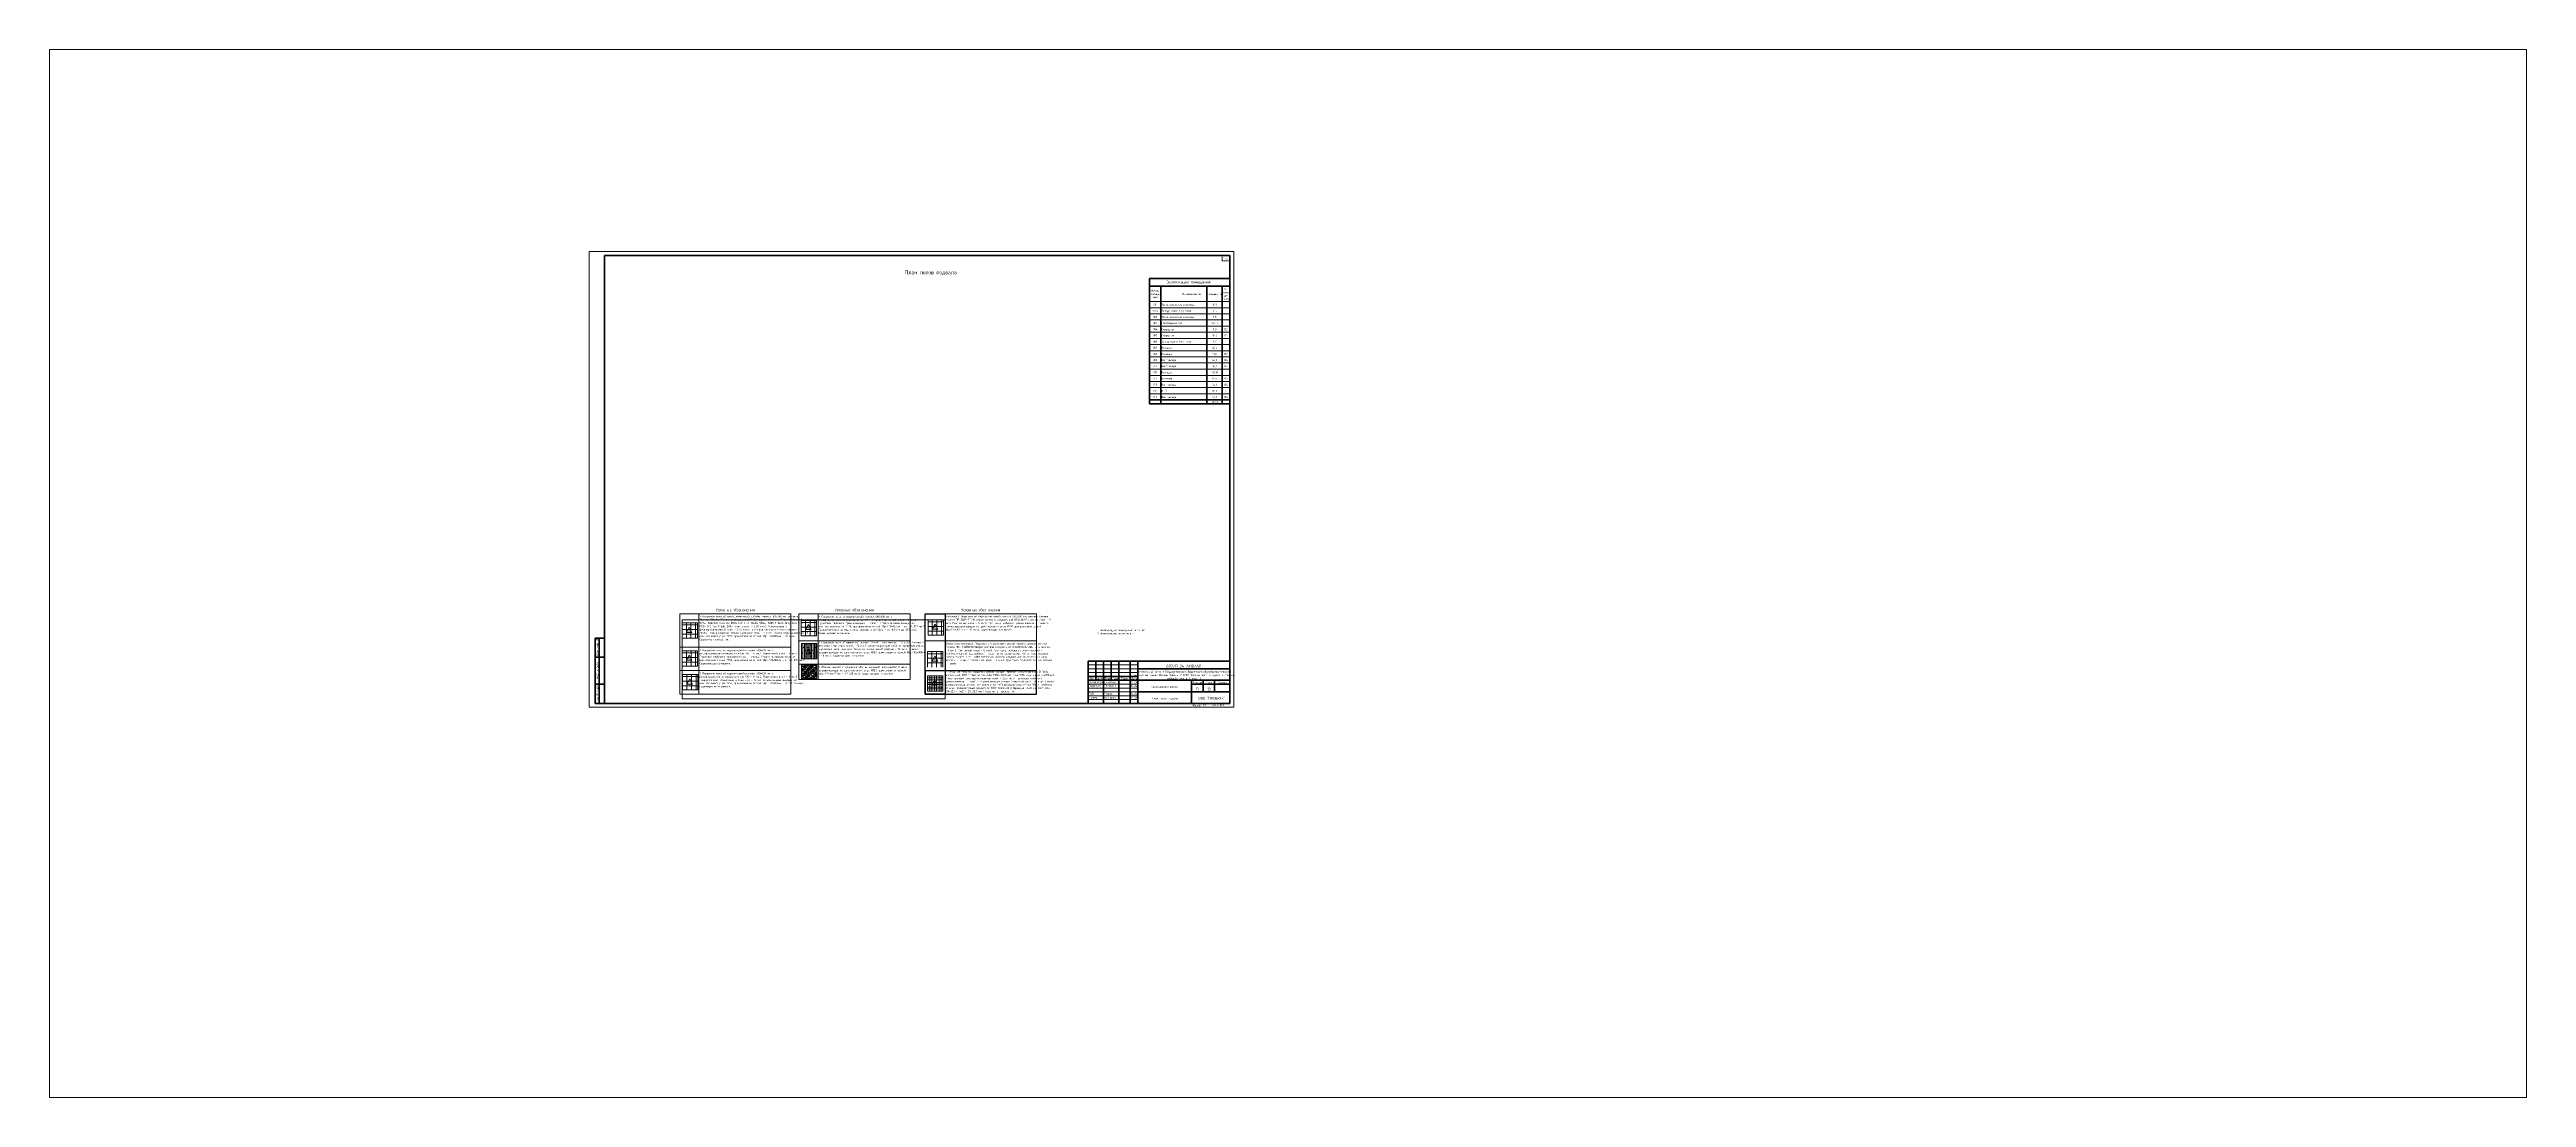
# Paper-space layout 'Layout1' of a CAD drawing. Header units: millimetres. Extents: x -1545 to 1686, y -509 to 857.
# The model-space entities are those that its viewports show. They can reach past a viewport. Long polylines and large blocks are cut down to what shows.
import ezdxf

# ---------------------------------------------------------------- set-up
doc = ezdxf.new("R2010")
doc.units = ezdxf.units.MM
doc.linetypes.add('ADSK_Штриховая_ш2 п1', pattern=[3, 2, -1])
for name, color, linetype, lineweight in [('Аннотация', 7, 'Continuous', 9), ('Графика', 7, 'Continuous', 20), ('Заголовки', 7, 'Continuous', 20), ('Основная надпись', 7, 'Continuous', 30), ('Узлы', 7, 'Continuous', 18), ('ШТРИХОВКА', 252, 'Continuous', 15)]:
    doc.layers.add(name, color=color, linetype=linetype, lineweight=lineweight)
doc.layers.add('Видовой экран НП', color=7, linetype='Continuous', plot=False)
doc.layers.add('Линии', color=7, linetype='Continuous', lineweight=9, true_color=0x00a600)
doc.styles.add('GOST Common_10', font='GOST_Common.ttf', dxfattribs={"width": 0.9, "height": 3.5})
doc.styles.add('GOST Common_11', font='GOST_Common.ttf', dxfattribs={"width": 0.9, "height": 2.5})
doc.styles.add('GOST Common_4', font='GOST_Common.ttf', dxfattribs={"width": 0.9, "height": 2.5})
doc.styles.add('GOST Common_5', font='GOST_Common.ttf', dxfattribs={"width": 0.9, "height": 3.5})
doc.styles.add('GOST Common_6', font='GOST_Common.ttf', dxfattribs={"width": 0.9, "height": 5})
doc.styles.add('GOST Common_7', font='GOST_Common.ttf', dxfattribs={"width": 0.9, "height": 3.5})
doc.styles.add('GOST Common_8', font='GOST_Common.ttf', dxfattribs={"width": 0.9, "height": 2.5})

# ---------------------------------------------------------------- blocks, each defined once
blk = doc.blocks.new('ADSK_ОсновнаяНадпись_АК и Партнеры - Форма 3-3901144-План полов подвала')
at = {"layer": 'Основная надпись', "lineweight": 20}
for p, q in [((-1033, 445.5), (-1033, -148.5)), ((-1033, 445.5), (-192, 445.5)), ((-192, 445.5), (-192, -148.5)), ((-317, -93.5), (-382, -93.5)), ((-317, -98.5), (-382, -98.5)), ((-317, -103.5), (-382, -103.5)), ((-317, -118.5), (-382, -118.5)), ((-317, -123.5), (-382, -123.5)), ((-317, -128.5), (-382, -128.5)), ((-192, -148.5), (-1033, -148.5)), ((-317, -133.5), (-382, -133.5)), ((-317, -138.5), (-382, -138.5))]:
    blk.add_line(p, q, dxfattribs=at)
at = {"layer": 'Основная надпись', "lineweight": 50}
for p, q in [((-1013, 440.5), (-1013, -143.5)), ((-197, 440.5), (-1013, 440.5)), ((-197, -143.5), (-197, 440.5)), ((-1025, -58.5), (-1013, -58.5)), ((-1025, -58.5), (-1025, -143.5)), ((-1020, -58.5), (-1020, -143.5)), ((-1025, -83.5), (-1013, -83.5)), ((-382, -88.5), (-382, -143.5)), ((-197, -88.5), (-382, -88.5)), ((-372, -88.5), (-372, -113.5)), ((-362, -88.5), (-362, -143.5)), ((-352, -88.5), (-352, -113.5)), ((-342, -88.5), (-342, -143.5)), ((-327, -88.5), (-327, -143.5)), ((-317, -88.5), (-317, -143.5)), ((-1025, -118.5), (-1013, -118.5)), ((-317, -108.5), (-382, -108.5)), ((-197, -113.5), (-382, -113.5)), ((-197, -98.5), (-317, -98.5)), ((-197, -128.5), (-317, -128.5)), ((-247, -113.5), (-247, -143.5)), ((-197, -118.5), (-247, -118.5)), ((-232, -113.5), (-232, -128.5)), ((-217, -113.5), (-217, -128.5)), ((-1025, -143.5), (-1013, -143.5)), ((-1013, -143.5), (-197, -143.5))]:
    blk.add_line(p, q, dxfattribs=at)
at = {"layer": 'Основная надпись', "linetype": 'ADSK_Штриховая_ш2 п1', "lineweight": 20}
for p, q in [((-207, 433.5), (-207, 440.5)), ((-197, 433.5), (-207, 433.5))]:
    blk.add_line(p, q, dxfattribs=at)
at = {"layer": 'Основная надпись', "lineweight": 9, "char_height": 2.5, "attachment_point": 2, "rotation": 90, "line_spacing_factor": 1.022766, "style": 'GOST Common_4'}
for s, insert, width in [('\\pxqc,t2.52,5.04,7.56,10.08,12.6,15.12,17.64,20.16,22.68,25.2,27.72,30.24,32.76,35.28,37.8,40.32,42.84,45.36,47.88,50.4,52.92,55.44,57.96,60.48,63,65.52,68.04,70.56,73.08,75.6,78.12,80.64;{Взам. инв. №}', (-1023.6, -70.3), 20.835), ('\\pxqc,t2.52,5.04,7.56,10.08,12.6,15.12,17.64,20.16,22.68,25.2,27.72,30.24,32.76,35.28,37.8,40.32,42.84,45.36,47.88,50.4,52.92,55.44,57.96,60.48,63,65.52,68.04,70.56,73.08,75.6,78.12,80.64;{Подп. и дата}', (-1023.6, -101), 32.445), ('\\pxqc,t2.52,5.04,7.56,10.08,12.6,15.12,17.64,20.16,22.68,25.2,27.72,30.24,32.76,35.28,37.8,40.32,42.84,45.36,47.88,50.4,52.92,55.44,57.96,60.48,63,65.52,68.04,70.56,73.08,75.6,78.12,80.64;{Инв. № подл.}', (-1023.6, -130.7), 22.86)]:
    blk.add_mtext(s, dxfattribs=dict(at, insert=insert, width=width))
at = {"layer": 'Основная надпись', "lineweight": 9, "char_height": 2.5, "line_spacing_factor": 1.022766, "style": 'GOST Common_4'}
for s, insert, width, attachment_point in [('\\pxqc,t2.52,5.04,7.56,10.08,12.6,15.12,17.64,20.16,22.68,25.2,27.72,30.24,32.76,35.28,37.8,40.32,42.84,45.36,47.88,50.4,52.92,55.44,57.96,60.48,63,65.52,68.04,70.56,73.08,75.6,78.12,80.64;{Изм.}', (-377, -109.7), 10.656, 2), ('\\pxqc,t2.52,5.04,7.56,10.08,12.6,15.12,17.64,20.16,22.68,25.2,27.72,30.24,32.76,35.28,37.8,40.32,42.84,45.36,47.88,50.4,52.92,55.44,57.96,60.48,63,65.52,68.04,70.56,73.08,75.6,78.12,80.64;{Кол.уч.}', (-367, -109.7), 9.999, 2), ('\\pxqc,t2.52,5.04,7.56,10.08,12.6,15.12,17.64,20.16,22.68,25.2,27.72,30.24,32.76,35.28,37.8,40.32,42.84,45.36,47.88,50.4,52.92,55.44,57.96,60.48,63,65.52,68.04,70.56,73.08,75.6,78.12,80.64;{Лист}', (-357, -109.7), 10.062, 2), ('\\pxqc,t2.52,5.04,7.56,10.08,12.6,15.12,17.64,20.16,22.68,25.2,27.72,30.24,32.76,35.28,37.8,40.32,42.84,45.36,47.88,50.4,52.92,55.44,57.96,60.48,63,65.52,68.04,70.56,73.08,75.6,78.12,80.64;{№док.}', (-347, -109.7), 10.062, 2), ('\\pxqc,t2.52,5.04,7.56,10.08,12.6,15.12,17.64,20.16,22.68,25.2,27.72,30.24,32.76,35.28,37.8,40.32,42.84,45.36,47.88,50.4,52.92,55.44,57.96,60.48,63,65.52,68.04,70.56,73.08,75.6,78.12,80.64;{Подп.}', (-334.4, -109.7), 15.237, 2), ('\\pxqc,t2.52,5.04,7.56,10.08,12.6,15.12,17.64,20.16,22.68,25.2,27.72,30.24,32.76,35.28,37.8,40.32,42.84,45.36,47.88,50.4,52.92,55.44,57.96,60.48,63,65.52,68.04,70.56,73.08,75.6,78.12,80.64;{Дата}', (-322, -109.7), 9.945, 2), ('\\pxqc,t2.52,5.04,7.56,10.08,12.6,15.12,17.64,20.16,22.68,25.2,27.72,30.24,32.76,35.28,37.8,40.32,42.84,45.36,47.88,50.4,52.92,55.44,57.96,60.48,63,65.52,68.04,70.56,73.08,75.6,78.12,80.64;{Стадия}', (-239.5, -115), 15.417, 2), ('\\pxqc,t2.52,5.04,7.56,10.08,12.6,15.12,17.64,20.16,22.68,25.2,27.72,30.24,32.76,35.28,37.8,40.32,42.84,45.36,47.88,50.4,52.92,55.44,57.96,60.48,63,65.52,68.04,70.56,73.08,75.6,78.12,80.64;{Лист}', (-224.5, -115), 15.597, 2), ('\\pxqc,t2.52,5.04,7.56,10.08,12.6,15.12,17.64,20.16,22.68,25.2,27.72,30.24,32.76,35.28,37.8,40.32,42.84,45.36,47.88,50.4,52.92,55.44,57.96,60.48,63,65.52,68.04,70.56,73.08,75.6,78.12,80.64;{Листов}', (-207.2, -115), 19.71, 2), ('\\pxt4.572,9.144,13.716,18.288,22.86,27.432,32.004,36.576,41.148,45.72,50.292,54.864,59.436,64.008,68.58,73.152,77.724,82.296,86.868,91.44,96.012,100.584,105.156,109.728,114.3,118.872,123.444,128.016,132.588,137.16,141.732,146.304;{Формат А1}', (-246.2, -144.7), 15.066, 1), ('\\pxt4.572,9.144,13.716,18.288,22.86,27.432,32.004,36.576,41.148,45.72,50.292,54.864,59.436,64.008,68.58,73.152,77.724,82.296,86.868,91.44,96.012,100.584,105.156,109.728,114.3,118.872,123.444,128.016,132.588,137.16,141.732,146.304;{594 х 841}', (-220.8, -144.5), 12.744, 1)]:
    blk.add_mtext(s, dxfattribs=dict(at, insert=insert, width=width, attachment_point=attachment_point))
blk = doc.blocks.new('1')
at = {"layer": 'Линии', "color": 7, "lineweight": 50}
for p, q in [((-130, 573.1), (-130, 563.1)), ((-25, 573.1), (-130, 573.1)), ((-130, 563.1), (-130, 409.8)), ((-130, 563.1), (-25, 563.1)), ((-115, 563.1), (-115, 543.1)), ((-55, 563.1), (-55, 543.1)), ((-35, 563.1), (-35, 543.1)), ((-25, 563.1), (-25, 573.1)), ((-25, 563.1), (-25, 409.8)), ((-25, 563.1), (-25, 543.1)), ((-115, 543.1), (-115, 535)), ((-115, 535), (-115, 527)), ((-115, 527), (-115, 519)), ((-115, 519), (-115, 511)), ((-55, 543.1), (-55, 535)), ((-55, 535), (-55, 527)), ((-55, 527), (-55, 519)), ((-55, 519), (-55, 511)), ((-35, 543.1), (-35, 535)), ((-35, 535), (-35, 527)), ((-35, 527), (-35, 519)), ((-35, 519), (-35, 511)), ((-25, 543.1), (-25, 535)), ((-25, 535), (-25, 527)), ((-25, 527), (-25, 519)), ((-25, 519), (-25, 511)), ((-115, 511), (-115, 503)), ((-115, 503), (-115, 494.9)), ((-115, 494.9), (-115, 486.9)), ((-115, 486.9), (-115, 478.9)), ((-55, 511), (-55, 503)), ((-55, 503), (-55, 494.9)), ((-55, 494.9), (-55, 486.9)), ((-55, 486.9), (-55, 478.9)), ((-35, 511), (-35, 503)), ((-35, 503), (-35, 494.9)), ((-35, 494.9), (-35, 486.9)), ((-35, 486.9), (-35, 478.9)), ((-25, 511), (-25, 503)), ((-25, 503), (-25, 494.9)), ((-25, 494.9), (-25, 486.9)), ((-25, 486.9), (-25, 478.9)), ((-115, 478.9), (-115, 470.9)), ((-115, 470.9), (-115, 462.9)), ((-115, 462.9), (-115, 454.9)), ((-115, 454.9), (-115, 446.8)), ((-55, 478.9), (-55, 470.9)), ((-55, 470.9), (-55, 462.9)), ((-55, 462.9), (-55, 454.9)), ((-55, 454.9), (-55, 446.8)), ((-35, 478.9), (-35, 470.9)), ((-35, 470.9), (-35, 462.9)), ((-35, 462.9), (-35, 454.9)), ((-35, 454.9), (-35, 446.8)), ((-25, 478.9), (-25, 470.9)), ((-25, 470.9), (-25, 462.9)), ((-25, 462.9), (-25, 454.9)), ((-25, 454.9), (-25, 446.8)), ((-115, 446.8), (-115, 438.8)), ((-115, 438.8), (-115, 430.8)), ((-115, 430.8), (-115, 422.8)), ((-115, 422.8), (-115, 414.8)), ((-55, 446.8), (-55, 438.8)), ((-55, 438.8), (-55, 430.8)), ((-55, 430.8), (-55, 422.8)), ((-55, 422.8), (-55, 414.8)), ((-35, 446.8), (-35, 438.8)), ((-35, 438.8), (-35, 430.8)), ((-35, 430.8), (-35, 422.8)), ((-35, 422.8), (-35, 414.8)), ((-25, 446.8), (-25, 438.8)), ((-25, 438.8), (-25, 430.8)), ((-25, 430.8), (-25, 422.8)), ((-25, 422.8), (-25, 414.8)), ((-115, 414.8), (-130, 414.8)), ((-25, 409.8), (-130, 409.8)), ((-35, 414.8), (-115, 414.8)), ((-115, 414.8), (-115, 409.8)), ((-35, 414.8), (-55, 414.8)), ((-55, 414.8), (-55, 409.8)), ((-25, 414.8), (-35, 414.8)), ((-35, 414.8), (-35, 409.8)), ((-25, 414.8), (-25, 409.8))]:
    blk.add_line(p, q, dxfattribs=at)
at = {"layer": 'Линии', "color": 7, "lineweight": 20}
for p, q in [((-115, 543.1), (-130, 543.1)), ((-115, 535), (-130, 535)), ((-115, 527), (-130, 527)), ((-115, 519), (-130, 519)), ((-35, 543.1), (-115, 543.1)), ((-35, 535), (-115, 535)), ((-35, 527), (-115, 527)), ((-35, 519), (-115, 519)), ((-35, 543.1), (-55, 543.1)), ((-35, 535), (-55, 535)), ((-35, 527), (-55, 527)), ((-35, 519), (-55, 519)), ((-25, 543.1), (-35, 543.1)), ((-25, 535), (-35, 535)), ((-25, 527), (-35, 527)), ((-25, 519), (-35, 519)), ((-115, 511), (-130, 511)), ((-115, 503), (-130, 503)), ((-115, 494.9), (-130, 494.9)), ((-115, 486.9), (-130, 486.9)), ((-35, 511), (-115, 511)), ((-35, 503), (-115, 503)), ((-35, 494.9), (-115, 494.9)), ((-35, 486.9), (-115, 486.9)), ((-35, 511), (-55, 511)), ((-35, 503), (-55, 503)), ((-35, 494.9), (-55, 494.9)), ((-35, 486.9), (-55, 486.9)), ((-25, 511), (-35, 511)), ((-25, 503), (-35, 503)), ((-25, 494.9), (-35, 494.9)), ((-25, 486.9), (-35, 486.9)), ((-115, 478.9), (-130, 478.9)), ((-115, 470.9), (-130, 470.9)), ((-115, 462.9), (-130, 462.9)), ((-115, 454.9), (-130, 454.9)), ((-35, 478.9), (-115, 478.9)), ((-35, 470.9), (-115, 470.9)), ((-35, 462.9), (-115, 462.9)), ((-35, 454.9), (-115, 454.9)), ((-35, 478.9), (-55, 478.9)), ((-35, 470.9), (-55, 470.9)), ((-35, 462.9), (-55, 462.9)), ((-35, 454.9), (-55, 454.9)), ((-25, 478.9), (-35, 478.9)), ((-25, 470.9), (-35, 470.9)), ((-25, 462.9), (-35, 462.9)), ((-25, 454.9), (-35, 454.9)), ((-115, 446.8), (-130, 446.8)), ((-115, 438.8), (-130, 438.8)), ((-115, 430.8), (-130, 430.8)), ((-115, 422.8), (-130, 422.8)), ((-35, 446.8), (-115, 446.8)), ((-35, 438.8), (-115, 438.8)), ((-35, 430.8), (-115, 430.8)), ((-35, 422.8), (-115, 422.8)), ((-35, 446.8), (-55, 446.8)), ((-35, 438.8), (-55, 438.8)), ((-35, 430.8), (-55, 430.8)), ((-35, 422.8), (-55, 422.8)), ((-25, 446.8), (-35, 446.8)), ((-25, 438.8), (-35, 438.8)), ((-25, 430.8), (-35, 430.8)), ((-25, 422.8), (-35, 422.8))]:
    blk.add_line(p, q, dxfattribs=at)
at = {"layer": 'Графика', "line_spacing_factor": 1.022761}
for s, insert, char_height, width, attachment_point, style in [('Номер\\Pпомеще-\\Pния', (-122.5, 558.5), 2.5, 14.18, 2, 'GOST Common_11'), ('Экспликация помещений', (-79, 570.2), 3.5, 56.004, 2, 'GOST Common_10'), ('Наименование', (-75, 554.2), 2.5, 23.533, 2, 'GOST Common_11'), ('Площадь, м\\fGOST Common|b0|i0|c238|p34|;\\W.9;²', (-45, 554.2), 2.5, 20.094, 2, 'GOST Common_11'), ('Кат.\\Pпоме-\\Pще-\\Pния', (-30, 560.6), 2.5, 9.242, 2, 'GOST Common_11'), ('001а', (-122.5, 532.2), 2.5, 7.241, 2, 'GOST Common_11'), ('002', (-122.5, 524.1), 2.5, 5.612, 2, 'GOST Common_11'), ('001', (-122.5, 540.2), 2.5, 5.099, 2, 'GOST Common_11'), ('Технологическая лестница', (-114.3, 540.2), 2.5, 45.105, 1, 'GOST Common_11'), ('Тамбур-шлюз 1-го типа', (-114.3, 532.2), 2.5, 39.373, 1, 'GOST Common_11'), ('Технологическая лестница', (-114.3, 524.1), 2.5, 45.105, 1, 'GOST Common_11'), ('10,1', (-45, 540.2), 2.5, 5.521, 2, 'GOST Common_11'), ('4,6', (-45, 532.2), 2.5, 4.948, 2, 'GOST Common_11'), ('7,3', (-45, 524.1), 2.5, 4.676, 2, 'GOST Common_11'), ('003', (-122.5, 516.1), 2.5, 5.612, 2, 'GOST Common_11'), ('004', (-122.5, 508.1), 2.5, 5.883, 2, 'GOST Common_11'), ('005', (-122.5, 500.1), 2.5, 5.612, 2, 'GOST Common_11'), ('006', (-122.5, 492.1), 2.5, 5.612, 2, 'GOST Common_11'), ('Тамбур-шлюз 1-го типа', (-114.3, 492.1), 2.5, 39.373, 1, 'GOST Common_11'), ('Спортивный зал', (-114.3, 516.1), 2.5, 26.218, 1, 'GOST Common_11'), ('Снарядная', (-114.3, 508.1), 2.5, 17.378, 1, 'GOST Common_11'), ('Снарядная', (-114.3, 500.1), 2.5, 17.378, 1, 'GOST Common_11'), ('262,7', (-45, 516.1), 2.5, 8.418, 2, 'GOST Common_11'), ('28,6', (-45, 500.1), 2.5, 6.547, 2, 'GOST Common_11'), ('9,8', (-45, 508.1), 2.5, 4.676, 2, 'GOST Common_11'), ('8,7', (-45, 492.1), 2.5, 4.676, 2, 'GOST Common_11'), ('В3', (-30, 508.1), 2.5, 4.013, 2, 'GOST Common_11'), ('В3', (-30, 500.1), 2.5, 4.013, 2, 'GOST Common_11'), ('007', (-122.5, 484.1), 2.5, 5.612, 2, 'GOST Common_11'), ('008', (-122.5, 476), 2.5, 5.612, 2, 'GOST Common_11'), ('009', (-122.5, 468), 2.5, 5.612, 2, 'GOST Common_11'), ('010', (-122.5, 460), 2.5, 5.099, 2, 'GOST Common_11'), ('Коридор', (-114.3, 484.1), 2.5, 13.366, 1, 'GOST Common_11'), ('Кладовая', (-114.3, 476), 2.5, 15.779, 1, 'GOST Common_11'), ('Венткамера', (-114.3, 468), 2.5, 20.335, 1, 'GOST Common_11'), ('Венткамера', (-114.3, 460), 2.5, 20.335, 1, 'GOST Common_11'), ('40,4', (-45, 484.1), 2.5, 7.09, 2, 'GOST Common_11'), ('44,2', (-45, 468), 2.5, 7.09, 2, 'GOST Common_11'), ('36,2', (-45, 460), 2.5, 6.547, 2, 'GOST Common_11'), ('18,0', (-45, 476), 2.5, 6.034, 2, 'GOST Common_11'), ('В4', (-30, 468), 2.5, 4.284, 2, 'GOST Common_11'), ('В4', (-30, 460), 2.5, 4.284, 2, 'GOST Common_11'), ('В3', (-30, 476), 2.5, 4.013, 2, 'GOST Common_11'), ('012', (-122.5, 444), 2.5, 5.099, 2, 'GOST Common_11'), ('013', (-122.5, 435.9), 2.5, 5.099, 2, 'GOST Common_11'), ('014', (-122.5, 427.9), 2.5, 5.37, 2, 'GOST Common_11'), ('011', (-122.5, 452), 2.5, 4.586, 2, 'GOST Common_11'), ('Коридор', (-114.3, 452), 2.5, 13.366, 1, 'GOST Common_11'), ('Насосная', (-114.3, 444), 2.5, 15.297, 1, 'GOST Common_11'), ('Венткамера', (-114.3, 435.9), 2.5, 20.335, 1, 'GOST Common_11'), ('ИТП', (-114.3, 427.9), 2.5, 6.426, 1, 'GOST Common_11'), ('102,8', (-45, 452), 2.5, 7.905, 2, 'GOST Common_11'), ('80,8', (-45, 427.9), 2.5, 6.547, 2, 'GOST Common_11'), ('16,4', (-45, 444), 2.5, 6.306, 2, 'GOST Common_11'), ('24,1', (-45, 435.9), 2.5, 6.306, 2, 'GOST Common_11'), ('В4', (-30, 444), 2.5, 4.284, 2, 'GOST Common_11'), ('В4', (-30, 435.9), 2.5, 4.284, 2, 'GOST Common_11'), ('\\fGOST Common|b0|i0|c204|p34|;\\W.9;Д', (-30, 427.9), 2.5, 2.414, 2, 'GOST Common_11'), ('015', (-122.5, 419.9), 2.5, 5.099, 2, 'GOST Common_11'), ('Венткамера', (-114.3, 419.9), 2.5, 20.335, 1, 'GOST Common_11'), ('737,8', (-45, 413.4), 2.5, 8.418, 2, 'GOST Common_11'), ('43,1', (-45, 419.9), 2.5, 6.306, 2, 'GOST Common_11'), ('В4', (-30, 419.9), 2.5, 4.284, 2, 'GOST Common_11')]:
    blk.add_mtext(s, dxfattribs=dict(at, insert=insert, char_height=char_height, width=width, attachment_point=attachment_point, style=style))

msp = doc.modelspace()

# ---------------------------------------------------------------- hatches: boundary and pattern name
at = {"layer": 'Узлы', "lineweight": 9, "true_color": 0x808080}
h = msp.add_hatch(dxfattribs=at)
h.set_pattern_fill('FP_63', color=8, style=0, pattern_type=2)
h.set_pattern_definition([(0, (92381, -669.8), (0, 600), []), (90, (92381, -669.8), (-600, 4e-14), [])])
h.paths.add_polyline_path([(96225.619, 2398.588), (96225.619, 4398.588), (94225.619, 4398.588), (94225.619, 2398.588)])
at = {"layer": 'Узлы', "lineweight": 9, "true_color": 0xc0c0c0}
h = msp.add_hatch(dxfattribs=at)
h.set_pattern_fill('FP_61', color=9, style=0, pattern_type=2)
h.set_pattern_definition([(0, (75849.2, -752.76), (0, 600), []), (90, (75849.2, -752.76), (-600, 4e-14), [])])
h.paths.add_polyline_path([(79693.797, 2315.646), (79693.797, 4315.646), (77693.797, 4315.646), (77693.797, 2315.646)])
h = msp.add_hatch(dxfattribs=at)
h.set_pattern_fill('FP_59', color=9, style=0, pattern_type=2)
h.set_pattern_definition([(0, (60304.86, -1082.56), (0, 600), []), (90, (60304.86, -1082.56), (-600, 4e-14), [])])
h.paths.add_polyline_path([(64149.485, 1985.846), (64149.485, 3985.846), (62149.485, 3985.846), (62149.485, 1985.846)])
h = msp.add_hatch(dxfattribs=at)
h.set_pattern_fill('FP_62', color=9, style=0, pattern_type=2)
h.set_pattern_definition([(90, (83738.4, -2601.44), (-188, 1e-14), []), (180, (83738.4, -2601.44), (-376, -376), [188, -1316]), (180, (83550.4, -1849.44), (-376, -376), [188, -1316])])
h.paths.add_polyline_path([(77722.404, -704.354), (79722.404, -704.354), (79722.404, 1295.646), (77722.404, 1295.646)])
h = msp.add_hatch(dxfattribs=at)
h.set_pattern_fill('FP_65', color=9, style=0, pattern_type=2)
h.set_pattern_definition([(0, (60313.8, -4720.4), (0, 600), []), (90, (60313.8, -4720.4), (-600, 4e-14), [])])
h.paths.add_polyline_path([(62158.399, -1652.01), (64158.399, -1652.01), (64158.399, 347.99), (62158.399, 347.99)])
at = {"layer": 'Узлы', "lineweight": 9, "true_color": 0x808080}
h = msp.add_hatch(dxfattribs=at)
h.set_pattern_fill('FP_64', color=8, style=0, pattern_type=2)
h.set_pattern_definition([(0, (92321.86, -4830.7), (0, 600), []), (90, (92321.86, -4830.7), (-600, 4e-14), [])])
h.paths.add_polyline_path([(94225.619, -1762.276), (96166.485, -1762.276), (96166.485, 237.724), (94166.485, 237.724), (94166.485, -1762.276)])
at = {"layer": 'Узлы', "lineweight": 9, "true_color": 0xc0c0c0}
h = msp.add_hatch(dxfattribs=at)
h.set_pattern_fill('FP_57', color=9, style=0, pattern_type=2)
h.set_pattern_definition([(135, (62703.5, 0), (-224.5064, -224.5064), []), (135, (62928, 0), (-224.5064, -224.5064), [396.875, -79.375, 3.353, -76.022])])
h.paths.add_polyline_path([(77712.706, -3272.605), (79712.706, -3272.605), (79712.706, -1463.221), (77712.706, -1463.221)])
h = msp.add_hatch(dxfattribs=at)
h.set_pattern_fill('FP_60', color=9, style=0, pattern_type=2)
h.set_pattern_definition([(0, (60375.33, -7818.3), (0, 600), []), (90, (60375.33, -7818.3), (-600, 4e-14), [])])
h.paths.add_polyline_path([(62219.96, -4749.866), (64219.96, -4749.866), (64219.96, -2749.866), (62219.96, -2749.866)])
h = msp.add_hatch(dxfattribs=at)
h.set_pattern_fill('FP_94', color=9, style=0, pattern_type=2)
h.set_pattern_definition([(270, (90882.44, -2215.4), (600, 4e-14), []), (0, (90882.44, -2215.4), (0, 600), [])])
h.paths.add_polyline_path([(96166.485, -4907.59), (96166.485, -2907.59), (94166.485, -2907.59), (94166.485, -4907.59)])
at = {"layer": 'Узлы', "lineweight": 9, "true_color": 0x808080}
h = msp.add_hatch(dxfattribs=at)
h.set_pattern_fill('FP_59', color=8, style=0, pattern_type=2)
h.set_pattern_definition([(0, (92323.5, -7976), (0, 600), []), (90, (92323.5, -7976), (-600, 4e-14), [])])
h.paths.add_polyline_path([(96168.132, -4907.59), (96168.132, -2907.59), (94168.132, -2907.59), (94168.132, -4907.59)])

# ---------------------------------------------------------------- linework, layer by layer
at = {"layer": 'Линии', "color": 7}
for p, q in [((96225.619, 4398.588), (94225.619, 4398.588)), ((94225.619, 4398.588), (94225.619, 2398.588)), ((96225.619, 2398.588), (96225.619, 4398.588)), ((79693.797, 4315.646), (77693.797, 4315.646)), ((77693.797, 4315.646), (77693.797, 2315.646)), ((79693.797, 2315.646), (79693.797, 4315.646)), ((64149.485, 3985.846), (62149.485, 3985.846)), ((62149.485, 3985.846), (62149.485, 1985.846)), ((64149.485, 1985.846), (64149.485, 3985.846)), ((94225.619, 2398.588), (96225.619, 2398.588)), ((77693.797, 2315.646), (79693.797, 2315.646)), ((62149.485, 1985.846), (64149.485, 1985.846)), ((79722.404, 1295.646), (77722.404, 1295.646)), ((77722.404, 1295.646), (77722.404, -704.354)), ((79722.404, -704.354), (79722.404, 1295.646)), ((64158.399, 347.99), (62158.399, 347.99)), ((62158.399, 347.99), (62158.399, -1652.01)), ((64158.399, -1652.01), (64158.399, 347.99)), ((96166.485, 237.724), (94166.485, 237.724)), ((94166.485, 237.724), (94166.485, -1762.276)), ((96166.485, -1762.276), (96166.485, 237.724)), ((77722.404, -704.354), (79722.404, -704.354)), ((79712.706, -1463.221), (77712.706, -1463.221)), ((77712.706, -1463.221), (77712.706, -3272.605)), ((79712.706, -3272.605), (79712.706, -1463.221)), ((62158.399, -1652.01), (64158.399, -1652.01)), ((64219.96, -2749.866), (62219.96, -2749.866)), ((62219.96, -2749.866), (62219.96, -4749.866)), ((64219.96, -4749.866), (64219.96, -2749.866)), ((94166.485, -2907.59), (96166.485, -2907.59)), ((96166.485, -2907.59), (94166.485, -2907.59)), ((94166.485, -2907.59), (94166.485, -4907.59)), ((94168.132, -2907.59), (94168.132, -4907.59)), ((96166.485, -4907.59), (96166.485, -2907.59)), ((96168.132, -4907.59), (96168.132, -2907.59)), ((77712.706, -3272.605), (79712.706, -3272.605)), ((96168.132, -4052.904), (94168.132, -4052.904)), ((62219.96, -4749.866), (64219.96, -4749.866)), ((94166.485, -4907.59), (96166.485, -4907.59)), ((94168.132, -4907.59), (96168.132, -4907.59))]:
    msp.add_line(p, q, dxfattribs=at)
at = {"layer": 'Линии', "color": 1, "true_color": 0xff0000}
for p, q in [((94787.528, 3160.732), (95147.528, 3837.794)), ((95507.528, 3160.732), (95147.528, 3837.794)), ((78255.707, 3115.646), (78615.707, 3792.707)), ((78975.707, 3115.646), (78615.707, 3792.707)), ((62711.395, 2747.99), (63071.395, 3425.052)), ((63431.395, 2747.99), (63071.395, 3425.052)), ((94787.528, 3160.732), (95507.528, 3160.732)), ((78255.707, 3115.646), (78975.707, 3115.646)), ((62711.395, 2747.99), (63431.395, 2747.99)), ((78304.426, -63.221), (78664.426, 613.84)), ((79024.426, -63.221), (78664.426, 613.84)), ((78304.426, -63.221), (79024.426, -63.221)), ((62720.308, -889.866), (63080.308, -212.805)), ((63440.308, -889.866), (63080.308, -212.805)), ((94774.915, -1002.081), (95134.915, -325.02)), ((95494.915, -1002.081), (95134.915, -325.02)), ((62720.308, -889.866), (63440.308, -889.866)), ((94774.915, -1002.081), (95494.915, -1002.081)), ((78274.615, -2563.221), (78634.615, -1886.16)), ((78994.615, -2563.221), (78634.615, -1886.16)), ((78274.615, -2563.221), (78994.615, -2563.221)), ((62781.87, -3987.723), (63141.87, -3310.661)), ((63501.87, -3987.723), (63141.87, -3310.661)), ((94728.394, -4145.446), (95088.394, -3468.384)), ((94730.042, -4145.446), (95090.042, -3468.384)), ((95448.394, -4145.446), (95088.394, -3468.384)), ((95450.042, -4145.446), (95090.042, -3468.384)), ((62781.87, -3987.723), (63501.87, -3987.723)), ((94728.394, -4145.446), (95448.394, -4145.446)), ((94730.042, -4145.446), (95450.042, -4145.446))]:
    msp.add_line(p, q, dxfattribs=at)

psp = doc.layouts.get("Layout1")

# ---------------------------------------------------------------- linework, layer by layer
for points in [[(-376.6, 17.1), (-402.4, 17.1), (-402.4, 121.6), (-376.6, 121.6)], [(-402.4, 17.1), (-257.4, 17.1), (-257.5, 47.5), (-402.5, 47.5)]]:
    psp.add_lwpolyline(points, close=True)
at = {"layer": 'Линии', "color": 7, "lineweight": 20}
for p, q in [((-722.6, 121.6), (-722.6, 78.2)), ((-722.6, 121.6), (-577.6, 121.6)), ((-697.6, 121.6), (-697.6, 78.2)), ((-577.6, 121.6), (-577.6, 78.2)), ((-567.3, 121.6), (-567.3, 86.7)), ((-567.3, 121.6), (-422.3, 121.6)), ((-542.3, 121.6), (-542.3, 86.7)), ((-422.3, 121.6), (-422.3, 86.7)), ((-402.4, 121.6), (-402.4, 86.7)), ((-402.4, 121.6), (-257.4, 121.6)), ((-257.4, 121.6), (-257.4, 86.7)), ((-697.6, 78.2), (-722.6, 78.2)), ((-722.6, 78.2), (-722.6, 47.6)), ((-577.6, 78.2), (-697.6, 78.2)), ((-697.6, 78.2), (-697.6, 47.6)), ((-577.6, 78.2), (-577.6, 78.2)), ((-577.6, 78.2), (-577.6, 47.6)), ((-542.3, 86.7), (-567.3, 86.7)), ((-567.3, 86.7), (-567.3, 56.2)), ((-422.3, 86.7), (-542.3, 86.7)), ((-542.3, 86.7), (-542.3, 56.2)), ((-422.3, 86.7), (-422.3, 86.7)), ((-422.3, 86.7), (-422.3, 56.2)), ((-377.4, 86.7), (-402.4, 86.7)), ((-402.4, 86.7), (-402.4, 39.1)), ((-377.4, 86.7), (-402.4, 86.7)), ((-257.4, 86.7), (-377.4, 86.7)), ((-257.4, 86.7), (-377.4, 86.7)), ((-257.4, 86.7), (-257.4, 39.1)), ((-257.4, 86.7), (-257.4, 86.7)), ((-697.6, 47.6), (-722.6, 47.6)), ((-722.6, 47.6), (-722.6, 17.1)), ((-577.6, 47.6), (-697.6, 47.6)), ((-697.6, 47.6), (-697.6, 17.1)), ((-577.6, 47.6), (-577.6, 47.6)), ((-577.6, 47.6), (-577.6, 17.1)), ((-542.3, 56.2), (-567.3, 56.2)), ((-567.3, 56.2), (-567.3, 36.1)), ((-542.3, 36.1), (-567.3, 36.1)), ((-422.3, 56.2), (-542.3, 56.2)), ((-542.3, 56.2), (-542.3, 36.1)), ((-422.3, 36.1), (-542.3, 36.1)), ((-422.3, 56.2), (-422.3, 56.2)), ((-422.3, 56.2), (-422.3, 36.1)), ((-422.3, 36.1), (-422.3, 36.1)), ((-697.6, 17.1), (-722.6, 17.1)), ((-577.6, 17.1), (-697.6, 17.1)), ((-577.6, 17.1), (-577.6, 17.1))]:
    psp.add_line(p, q, dxfattribs=at)

# ---------------------------------------------------------------- block references
at = {"layer": 'Основная надпись', "lineweight": 9}
psp.add_blockref('ADSK_ОсновнаяНадпись_АК и Партнеры - Форма 3-3901144-План полов подвала', (192, 148.5), dxfattribs=at)
at = {"layer": 'ШТРИХОВКА'}
psp.add_blockref('1', (20, -14.2), dxfattribs=at)

# ---------------------------------------------------------------- texts
at = {"layer": 'Аннотация', "insert": (-178, 101.6), "char_height": 2.5, "width": 52.549, "attachment_point": 1, "line_spacing_factor": 1.022766, "style": 'GOST Common_4'}
psp.add_mtext('\\pxi-1.44,l1.44,t1.44,2.88,4.32,5.76,7.2,8.64,10.08,11.52,12.96,14.4,15.84,17.28,18.72,20.16,21.6,23.04,24.48,25.92,27.36,28.8,30.24,31.68,33.12,34.56,36,37.44,38.88,40.32,41.76,43.2,44.64,46.08;{1.^IЭкспликацию помещений см.л.4 АР.\\P2.^IЭкспликацию полов см.л. 4.}', dxfattribs=at)
at = {"layer": 'Графика', "color": 1, "lineweight": 9, "true_color": 0xff0000, "char_height": 2.5, "attachment_point": 2, "line_spacing_factor": 1.022761}
for s, insert, width, style in [('33', (-710.1, 101), 3.741, 'GOST Common_8'), ('36', (-554.8, 105.3), 3.741, 'GOST Common_8'), ('41', (-389.9, 105.3), 3.5, 'GOST Common_8'), ('38', (-554.8, 72.6), 3.741, 'GOST Common_8'), ('34', (-710.1, 64.1), 4.013, 'GOST Common_8'), ('35', (-710.1, 33.5), 3.741, 'GOST Common_8'), ('39', (-554.8, 47.3), 3.741, 'GOST Common_8'), ('43', (-389.9, 64.1), 4.013, 'GOST Common_8'), ('20', (-390.3, 32.3), 1.871, 'GOST Common_11')]:
    psp.add_mtext(s, dxfattribs=dict(at, insert=insert, width=width, style=style))
at = {"layer": 'Графика', "line_spacing_factor": 1.022761}
for s, insert, char_height, width, attachment_point, style in [('1. Покрытие пола из кварц-виниловой дизайн плитки 500х500 мм, укладка "зиг-заг",Forbo Effekta professional 8121 Silt Imprint Concrete PRO* IVC Craft Beton 577*/ 8066Silt Concrete PRO* IVC Craft Medio 585*/ 8065 T Dark Grey Concrete PRO* IVC CraftMedio 538*  или аналог - 2,55 мм;2. Моментальный фиброармированный клей - 2,45 мм;3. Грунтовка глубокого проникновения - 1 слой;4. Выравнивающая стяжка (наливной пол) - 7 мм;5. Стяжка выравнивающая из цем.-песчаного р-ра М150, армированная сеткой 5Bp-I100х100мм - 65 мм;6. Сущ.плита перекрытия.', (-696.8, 119.5), 2.5, 116.592, 1, 'GOST Common_8'), ('Условные обозначения', (-650.1, 128.5), 3.5, 51.696, 2, 'GOST Common_7'), ('1. Покрытие пола из керамической плитки 600х600 мм с коэффициентомпротивоскольжения R10 - 9 мм;2. Плиточный клей - 6 мм;3. Грунтовка глубокого проникновения - 1 слой;4. Стяжка выравнивающая из цем.-песчаного р-ра М150, армированная сеткой 5Bp-I100х100мм - то 100...155 мм;5. Гравийно-песчаная подготовка крупности 40-60мм - от 160 мм до 290 мм;6. Существующее основание.', (-541.5, 119.3), 2.5, 117.741, 1, 'GOST Common_8'), ('Условные обозначения', (-494.8, 128.5), 3.5, 51.696, 2, 'GOST Common_7'), ('Площадка:1. Покрытие из керамогранитной плитки 600х600 мм матовая Kerama Marazzi ПРОЛАЙМСТОУН серый светлый натуральный DD641020R* или аналог - 9 мм;2. Плиточный клей - 6 мм;3. Грунтовка глубокого проникновения - 1 слой;4. Стяжка выравнивающая из цем.-песчаного р-ра М150 армированная сеткой 5Bp-I100х100 мм - 40 мм;5. Существующее основание.', (-376.6, 119.5), 2.5, 117.055, 1, 'GOST Common_8'), ('Условные обозначения', (-329.9, 128.5), 3.5, 51.696, 2, 'GOST Common_7'), ('1. Покрытие пола из керамической плитки 600х600 мм с коэффициентомпротивоскольжения R10 - 9 мм;2. Плиточный клей - 6 мм;3. Грунтовка глубокого проникновения - 1 слой;4. Стяжка выравнивающая из цем.-песчаного р-ра М150, армированная сеткой 5Bp-I100х100мм - от 40...105 мм;5. Существующее основание.', (-696.8, 75.5), 2.5, 117.093, 1, 'GOST Common_8'), ('1. Покрытие пола из паркетной достки "Krast"  или аналог - 14 мм;2. Фанера ФК два слоя (12мм один лист) - 24 мм;3. Амортизирующий слой из профессиональных каучуковых амортизаторов "Спорт"на основе литой резины - 19 мм;4. Стяжка выравнивающая из цем.-песчаного р-ра М150, армированная сеткой 5Bp-I100х100мм - 40 мм;5. Существующее основание.', (-541.5, 85.6), 2.5, 116.987, 1, 'GOST Common_8'), ('Лестничная проступь:1. Покрытие из керамогранитной плитки матовой Kerama Marazzi ПРО ЛАЙМСТОУНсерой светлой натуральной DD205320R*\\\\GR* или аналог*  - 9 мм;2. Плиточный клей - 6 мм;3. Грунтовка глубокого проникновения - 1 слой.Лестничный подступёнок:1. Покрытие из керамогранитной плитки матовой Kerama Marazzi ПРО ЛАЙМСТОУНсерой светлой натуральной DD205320R\\\\2* или аналог*  - 9 мм;2. Плиточный клей - 6 мм;3. Грунтовка глубокого проникновения - 1 слой.', (-376.6, 83.9), 2.5, 115.54, 1, 'GOST Common_8'), ('1. Покрытие пола из керамической плитки 600х600 мм с коэффициентомпротивоскольжения R10 - 9 мм;2. Плиточный клей - 6 мм;3. Гидроизоляция обмазочная в 2-ва слоя - 5мм;4. Стяжка выравнивающая из цем.-песчаного р-ра М150, армированная сеткой 5Bp-I100х100мм - от 40...70 мм;5. Существующее основание.', (-696.8, 45.3), 2.5, 116.834, 1, 'GOST Common_8'), ('1. Обеспыливание и покрытие обеспыливающей пропиткой;2. Стяжка выравнивающая из цем.-песчаного р-ра М150, армированная сеткой 5Bp-I100ммх100мм - 40...210 мм;3. Существующее основание.', (-541.5, 53.6), 2.5, 116.744, 1, 'GOST Common_8'), ('1. Покрытие пола из кварц-виниловой дизайн плитки 500х500ммForbo Effekta professional 8061 T Natural Concrete PRO* IVCCraft Nova 598* или аналог*-2,55мм2. Моментальный фиброармированный клей - 2,45 мм;3. Грунтовка глубокого проникновения - 1 слой;4. Выравнивающая стяжка (наливной пол) - 10 мм;5. Стяжка выравнивающая из цем.-песчаного р-ра М150,армированная сеткой 5Bp-I 100х100мм - 45 мм;6. Керамзитовый гравий по ГОСТ 32496-2013 (фракция 10-20 мм,плотность 200-250 кг/м3) - 50...280 мм;7. Сущ.плита перекрытия.', (-376.6, 47.5), 2.5, 119.115, 1, 'GOST Common_10')]:
    psp.add_mtext(s, dxfattribs=dict(at, insert=insert, char_height=char_height, width=width, attachment_point=attachment_point, style=style))
at = {"layer": 'Заголовки', "lineweight": 9, "insert": (-395.3, 563.5), "char_height": 5, "width": 56.259, "attachment_point": 8, "line_spacing_factor": 1.022766, "style": 'GOST Common_6'}
psp.add_mtext('\\pxqc,t0.36,0.72,1.08,1.44,1.8,2.16,2.52,2.88,3.24,3.6,3.96,4.32,4.68,5.04,5.4,5.76,6.12,6.48,6.84,7.2,7.56,7.92,8.28,8.64,9,9.36,9.72,10.08,10.44,10.8,11.16,11.52;{План полов подвала}', dxfattribs=at)
at = {"layer": 'Основная надпись', "lineweight": 9, "line_spacing_factor": 1.022766}
for s, insert, char_height, width, attachment_point, style in [('\\pxqc,t4.572,9.144,13.716,18.288,22.86,27.432,32.004,36.576,41.148,45.72,50.292,54.864,59.436,64.008,68.58,73.152,77.724,82.296,86.868,91.44,96.012,100.584,105.156,109.728,114.3,118.872,123.444,128.016,132.588,137.16,141.732,146.304;{36}', (-10.1, 584.5), 2.5, 3.276, 5, 'GOST Common_4'), ('\\pxt4.572,9.144,13.716,18.288,22.86,27.432,32.004,36.576,41.148,45.72,50.292,54.864,59.436,64.008,68.58,73.152,77.724,82.296,86.868,91.44,96.012,100.584,105.156,109.728,114.3,118.872,123.444,128.016,132.588,137.16,141.732,146.304;{Разработал}', (-189.5, 33.8), 2.5, 17.145, 1, 'GOST Common_4'), ('\\pxt4.572,9.144,13.716,18.288,22.86,27.432,32.004,36.576,41.148,45.72,50.292,54.864,59.436,64.008,68.58,73.152,77.724,82.296,86.868,91.44,96.012,100.584,105.156,109.728,114.3,118.872,123.444,128.016,132.588,137.16,141.732,146.304;Яхонтова', (-168.8, 33.8), 2.5, 8.451, 1, 'GOST Common_4'), ('\\pxqc,t4.572,9.144,13.716,18.288,22.86,27.432,32.004,36.576,41.148,45.72,50.292,54.864,59.436,64.008,68.58,73.152,77.724,82.296,86.868,91.44,96.012,100.584,105.156,109.728,114.3,118.872,123.444,128.016,132.588,137.16,141.732,146.304;04.26', (-130.1, 33.8), 2.5, 6.669, 2, 'GOST Common_4'), ('\\pxqc,t4.572,9.144,13.716,18.288,22.86,27.432,32.004,36.576,41.148,45.72,50.292,54.864,59.436,64.008,68.58,73.152,77.724,82.296,86.868,91.44,96.012,100.584,105.156,109.728,114.3,118.872,123.444,128.016,132.588,137.16,141.732,146.304;{Капитальный ремонт Государственного бюджетного общеобразовательного\\Pучреждения города Москвы "Школа № 1282 "Сокольники" по адресу: г. Москва,\\Pул.Барболина, д. 1, корп. 1}', (-65.1, 41.6), 2.5, 108.765, 5, 'GOST Common_4'), ('\\pxqc,t3.26571,6.53143,9.79714,13.06286,16.32857,19.59429,22.86,26.12571,29.39143,32.65714,35.92286,39.18857,42.45429,45.72,48.98571,52.25143,55.51714,58.78286,62.04857,65.31429,68.58,71.84571,75.11143,78.37714,81.64286,84.90857,88.17429,91.44,94.70571,97.97143,101.23714,104.50286;{\\fGOST Common|b1|i0|c204|p34;\\H1.08333x;697/П\\fGOST Common|b0|i0|c204|p34;-24-\\fGOST Common|b1|i0|c204|p34;АНО/АР}', (-65.1, 53.6), 3.5, 39.888, 5, 'GOST Common_5'), ('\\pxt4.572,9.144,13.716,18.288,22.86,27.432,32.004,36.576,41.148,45.72,50.292,54.864,59.436,64.008,68.58,73.152,77.724,82.296,86.868,91.44,96.012,100.584,105.156,109.728,114.3,118.872,123.444,128.016,132.588,137.16,141.732,146.304;{Проверил}', (-189.5, 29.2), 2.5, 13.095, 1, 'GOST Common_4'), ('\\pxt4.572,9.144,13.716,18.288,22.86,27.432,32.004,36.576,41.148,45.72,50.292,54.864,59.436,64.008,68.58,73.152,77.724,82.296,86.868,91.44,96.012,100.584,105.156,109.728,114.3,118.872,123.444,128.016,132.588,137.16,141.732,146.304;{ГАП}', (-189.5, 18.8), 2.5, 5.481, 1, 'GOST Common_4'), ('\\pxt4.572,9.144,13.716,18.288,22.86,27.432,32.004,36.576,41.148,45.72,50.292,54.864,59.436,64.008,68.58,73.152,77.724,82.296,86.868,91.44,96.012,100.584,105.156,109.728,114.3,118.872,123.444,128.016,132.588,137.16,141.732,146.304;{Н.контр.}', (-189.5, 13.8), 2.5, 11.61, 1, 'GOST Common_4'), ('\\pxt4.572,9.144,13.716,18.288,22.86,27.432,32.004,36.576,41.148,45.72,50.292,54.864,59.436,64.008,68.58,73.152,77.724,82.296,86.868,91.44,96.012,100.584,105.156,109.728,114.3,118.872,123.444,128.016,132.588,137.16,141.732,146.304;Головина', (-168.8, 29.2), 2.5, 13.275, 1, 'GOST Common_4'), ('\\pxt4.572,9.144,13.716,18.288,22.86,27.432,32.004,36.576,41.148,45.72,50.292,54.864,59.436,64.008,68.58,73.152,77.724,82.296,86.868,91.44,96.012,100.584,105.156,109.728,114.3,118.872,123.444,128.016,132.588,137.16,141.732,146.304;Гулько', (-168.8, 18.8), 2.5, 11.97, 1, 'GOST Common_4'), ('\\pxt4.572,9.144,13.716,18.288,22.86,27.432,32.004,36.576,41.148,45.72,50.292,54.864,59.436,64.008,68.58,73.152,77.724,82.296,86.868,91.44,96.012,100.584,105.156,109.728,114.3,118.872,123.444,128.016,132.588,137.16,141.732,146.304;Выходова', (-168.8, 13.8), 2.5, 11.493, 1, 'GOST Common_4'), ('\\pxqc,t4.572,9.144,13.716,18.288,22.86,27.432,32.004,36.576,41.148,45.72,50.292,54.864,59.436,64.008,68.58,73.152,77.724,82.296,86.868,91.44,96.012,100.584,105.156,109.728,114.3,118.872,123.444,128.016,132.588,137.16,141.732,146.304;04.26', (-130.1, 28.8), 2.5, 6.669, 2, 'GOST Common_4'), ('\\pxqc,t4.572,9.144,13.716,18.288,22.86,27.432,32.004,36.576,41.148,45.72,50.292,54.864,59.436,64.008,68.58,73.152,77.724,82.296,86.868,91.44,96.012,100.584,105.156,109.728,114.3,118.872,123.444,128.016,132.588,137.16,141.732,146.304;04.26', (-130.1, 18.8), 2.5, 6.669, 2, 'GOST Common_4'), ('\\pxqc,t4.572,9.144,13.716,18.288,22.86,27.432,32.004,36.576,41.148,45.72,50.292,54.864,59.436,64.008,68.58,73.152,77.724,82.296,86.868,91.44,96.012,100.584,105.156,109.728,114.3,118.872,123.444,128.016,132.588,137.16,141.732,146.304;04.26', (-130.1, 13.8), 2.5, 6.669, 2, 'GOST Common_4'), ('\\pxqc,t4.572,9.144,13.716,18.288,22.86,27.432,32.004,36.576,41.148,45.72,50.292,54.864,59.436,64.008,68.58,73.152,77.724,82.296,86.868,91.44,96.012,100.584,105.156,109.728,114.3,118.872,123.444,128.016,132.588,137.16,141.732,146.304;{Капитальный ремонт}', (-89.9, 26.4), 2.5, 29.889, 5, 'GOST Common_4'), ('\\pxqc,t4.572,9.144,13.716,18.288,22.86,27.432,32.004,36.576,41.148,45.72,50.292,54.864,59.436,64.008,68.58,73.152,77.724,82.296,86.868,91.44,96.012,100.584,105.156,109.728,114.3,118.872,123.444,128.016,132.588,137.16,141.732,146.304;{План полов подвала}', (-89.9, 11.4), 2.5, 28.044, 5, 'GOST Common_4'), ('\\pxqc,t3.26571,6.53143,9.79714,13.06286,16.32857,19.59429,22.86,26.12571,29.39143,32.65714,35.92286,39.18857,42.45429,45.72,48.98571,52.25143,55.51714,58.78286,62.04857,65.31429,68.58,71.84571,75.11143,78.37714,81.64286,84.90857,88.17429,91.44,94.70571,97.97143,101.23714,104.50286;{П}', (-47.5, 23.7), 3.5, 2.619, 5, 'GOST Common_5'), ('\\pxqc,t3.26571,6.53143,9.79714,13.06286,16.32857,19.59429,22.86,26.12571,29.39143,32.65714,35.92286,39.18857,42.45429,45.72,48.98571,52.25143,55.51714,58.78286,62.04857,65.31429,68.58,71.84571,75.11143,78.37714,81.64286,84.90857,88.17429,91.44,94.70571,97.97143,101.23714,104.50286;ООО "ПРОЕКТ+"', (-28.7, 11.6), 3.5, 31.944, 5, 'GOST Common_5'), ('\\pxqc,t3.26571,6.53143,9.79714,13.06286,16.32857,19.59429,22.86,26.12571,29.39143,32.65714,35.92286,39.18857,42.45429,45.72,48.98571,52.25143,55.51714,58.78286,62.04857,65.31429,68.58,71.84571,75.11143,78.37714,81.64286,84.90857,88.17429,91.44,94.70571,97.97143,101.23714,104.50286;13', (-32.5, 23.7), 3.5, 4.824, 5, 'GOST Common_5')]:
    psp.add_mtext(s, dxfattribs=dict(at, insert=insert, char_height=char_height, width=width, attachment_point=attachment_point, style=style))

# ---------------------------------------------------------------- viewports
at = {"layer": '0'}
psp.add_viewport(center=(70.7, 174.3), size=(3230.9, 1366.078), view_center_point=(70.709, 174.271), view_height=1366.07782, dxfattribs=at)
at = {"layer": 'Видовой экран НП'}
psp.add_viewport(center=(-548.1, 62.4), size=(343.1, 103.162), view_center_point=(79302.383, -759.516), view_height=10316.2088, status=3, dxfattribs=at)

doc.saveas('drawing.dxf')
